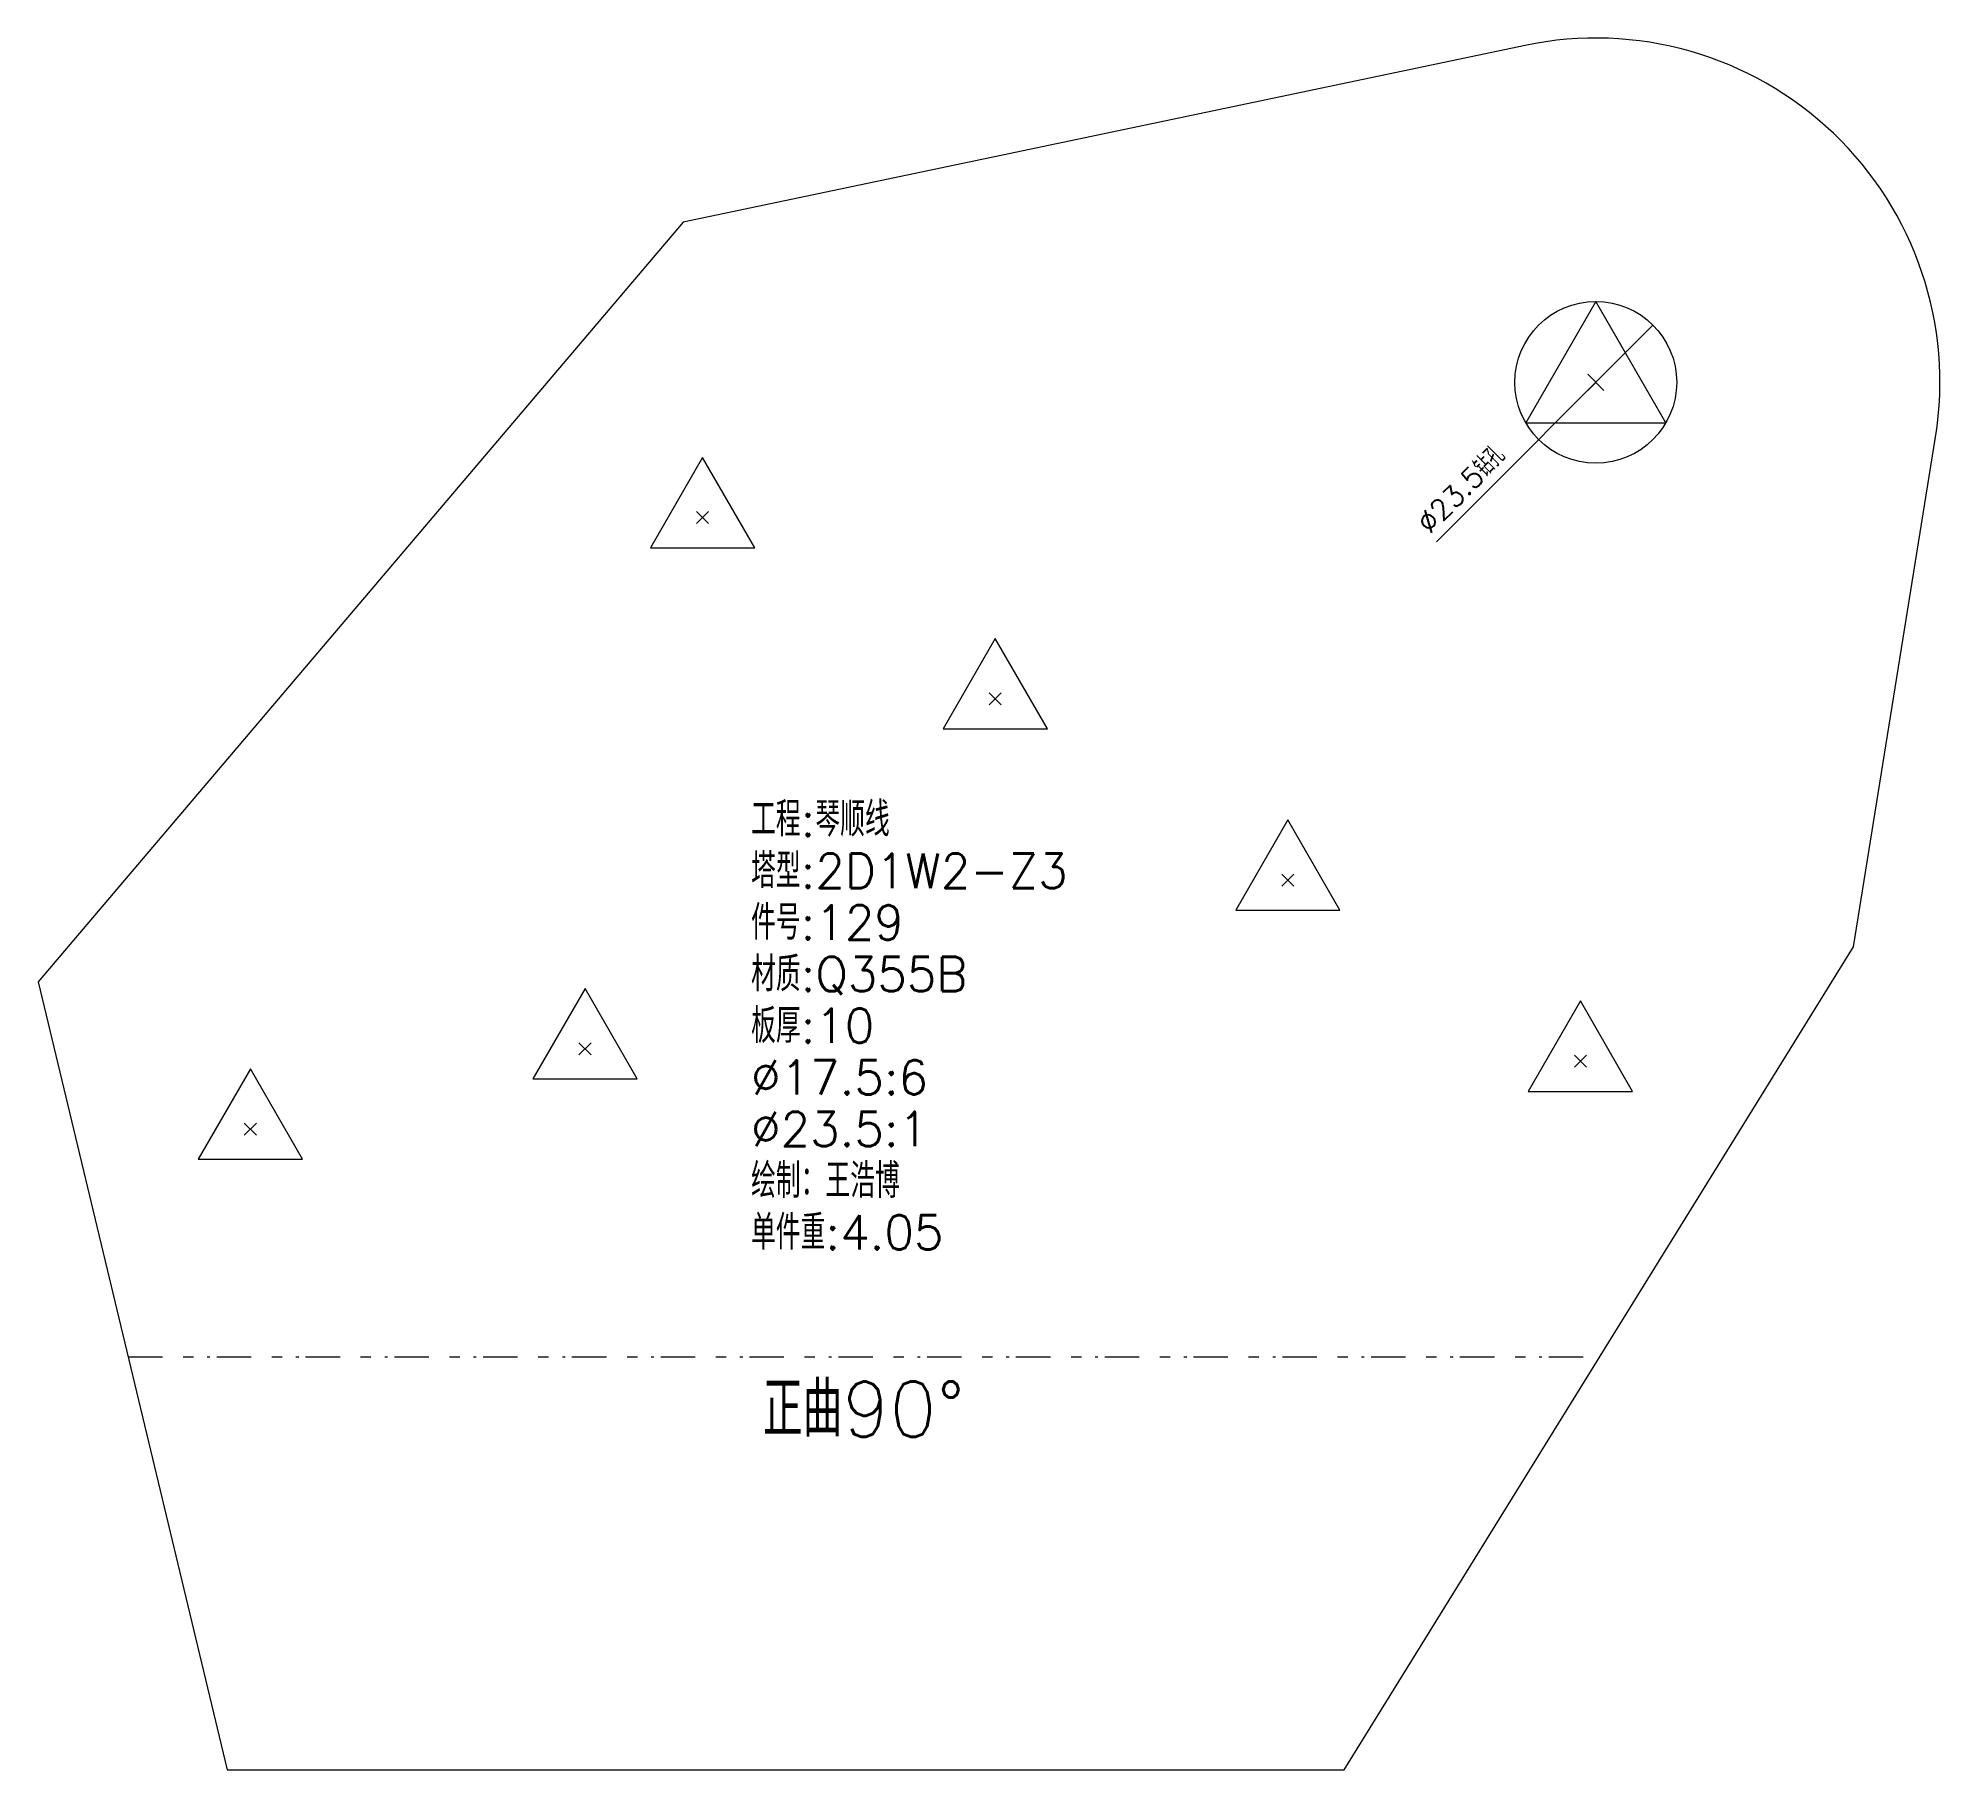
# Model space of a CAD drawing. Extents: x -580 to 8755, y 0 to 14723.
# Drawn here: x 6942.2 to 7218.5, y 14471.2 to 14722.7 of the extents above; entities that cross this region are included whole.
import ezdxf
from ezdxf.enums import TextEntityAlignment as Align

# ---------------------------------------------------------------- set-up
doc = ezdxf.new("R2010")
doc.units = 0
doc.header["$MEASUREMENT"] = 0
doc.linetypes.add('自定义线型', pattern=[12.9, 5, -3, 1.5, -2, 0.4, -1])
doc.layers.add('1', color=7, linetype='CONTINUOUS', lineweight=25)
doc.styles.get("Standard").update_dxf_attribs({"font": 'simplex.shx', "width": 0.7, "height": 3, "bigfont": 'gbhzfs.shx'})

msp = doc.modelspace()

# ---------------------------------------------------------------- texts
at = {"layer": '1', "color": 7, "linetype": 'Continuous', "lineweight": 18}
msp.add_text('%%c23.5钻孔', height=3, rotation=45, dxfattribs=at).set_placement((7144.94878, 14649.86548), align=Align.BOTTOM_LEFT)
for s, p in [('工程:琴顺线', (7045.74471, 14605.23476)), ('塔型:2D1W2-Z3', (7045.74471, 14597.73476)), ('件号:129', (7045.74471, 14590.23476)), ('材质:Q355B', (7045.74471, 14582.73476)), ('板厚:10', (7045.74471, 14575.23476)), ('%%c17.5:6', (7045.74471, 14567.73476)), ('%%c23.5:1', (7045.74471, 14560.23476)), ('绘制：王浩博', (7045.74471, 14552.73476)), ('单件重:4.05', (7045.74471, 14545.23476))]:
    msp.add_text(s, height=5, dxfattribs=at).set_placement(p, align=Align.BOTTOM_LEFT)
at = {"layer": '1', "color": 7, "linetype": 'Continuous', "lineweight": 13}
msp.add_text('正曲90%%d', height=8, dxfattribs=at).set_placement((7062.14779, 14517.15342), align=Align.BOTTOM_CENTER)

# ---------------------------------------------------------------- linework, layer by layer
at = {"layer": '1', "color": 7, "linetype": 'Continuous', "lineweight": 18}
for p, q in [((7158.19758, 14721.60515), (7035.85889, 14695.94889)), ((7035.85889, 14695.94889), (6942.15687, 14585.61485)), ((7176.76859, 14680.97817), (7145.30233, 14649.51192)), ((7205.91338, 14590.68034), (7217.82541, 14664.72832)), ((7131.92769, 14471.16127), (7205.91338, 14590.68034)), ((6942.15687, 14585.61485), (6969.6267, 14471.16127)), ((6969.6267, 14471.16127), (7131.92769, 14471.16127))]:
    msp.add_line(p, q, dxfattribs=at)
at = {"layer": '1', "color": 7, "linetype": 'Continuous', "lineweight": 13}
for p, q in [((7168.46008, 14684.41967), (7158.28458, 14666.79467)), ((7178.63558, 14666.79467), (7168.46008, 14684.41967)), ((7167.28508, 14671.49467), (7169.63508, 14673.84467)), ((7169.63508, 14671.49467), (7167.28508, 14673.84467)), ((7158.28458, 14666.79467), (7178.63558, 14666.79467)), ((7038.6937, 14661.78079), (7031.1162, 14648.65579)), ((7046.2712, 14648.65579), (7038.6937, 14661.78079)), ((7037.8187, 14652.15579), (7039.5687, 14653.90579)), ((7039.5687, 14652.15579), (7037.8187, 14653.90579)), ((7031.1162, 14648.65579), (7046.2712, 14648.65579)), ((7081.20733, 14635.46365), (7073.62983, 14622.33865)), ((7088.78483, 14622.33865), (7081.20733, 14635.46365)), ((7080.33233, 14625.83865), (7082.08233, 14627.58865)), ((7082.08233, 14625.83865), (7080.33233, 14627.58865)), ((7073.62983, 14622.33865), (7088.78483, 14622.33865)), ((7123.72096, 14609.14651), (7116.14346, 14596.02151)), ((7131.29846, 14596.02151), (7123.72096, 14609.14651)), ((7122.84596, 14599.52151), (7124.59596, 14601.27151)), ((7124.59596, 14599.52151), (7122.84596, 14601.27151)), ((7116.14346, 14596.02151), (7131.29846, 14596.02151)), ((7021.62043, 14584.64161), (7014.04293, 14571.51661)), ((7029.19793, 14571.51661), (7021.62043, 14584.64161)), ((7166.23457, 14582.82937), (7158.65707, 14569.70437)), ((7173.81207, 14569.70437), (7166.23457, 14582.82937)), ((7020.74543, 14575.01661), (7022.49543, 14576.76661)), ((7022.49543, 14575.01661), (7020.74543, 14576.76661)), ((6973.00116, 14572.97258), (6965.42366, 14559.84758)), ((6980.57866, 14559.84758), (6973.00116, 14572.97258)), ((7165.35957, 14573.20437), (7167.10957, 14574.95437)), ((7167.10957, 14573.20437), (7165.35957, 14574.95437)), ((7014.04293, 14571.51661), (7029.19793, 14571.51661)), ((7158.65707, 14569.70437), (7173.81207, 14569.70437)), ((6972.12616, 14563.34758), (6973.87616, 14565.09758)), ((6973.87616, 14563.34758), (6972.12616, 14565.09758)), ((6965.42366, 14559.84758), (6980.57866, 14559.84758))]:
    msp.add_line(p, q, dxfattribs=at)
at = {"layer": '1', "color": 190, "linetype": '自定义线型', "lineweight": 13}
msp.add_line((6955.22619, 14531.16127), (7169.06939, 14531.16127), dxfattribs=at)
at = {"layer": '1', "color": 7, "linetype": 'Continuous', "lineweight": 13}
msp.add_circle((7168.46008, 14672.66967), 11.75, dxfattribs=at)
at = {"layer": '1', "color": 7, "linetype": 'Continuous', "lineweight": 18}
msp.add_arc((7168.46009, 14672.66967), 50, 350.8611833, 101.8441369, dxfattribs=at)

msp.set_redraw_order([(e.dxf.handle, doc.entitydb.next_handle()) for e in msp.query("TEXT MTEXT ATTDEF DIMENSION ARC_DIMENSION")])  # texts and dimensions are drawn at this point

doc.saveas('drawing.dxf')
